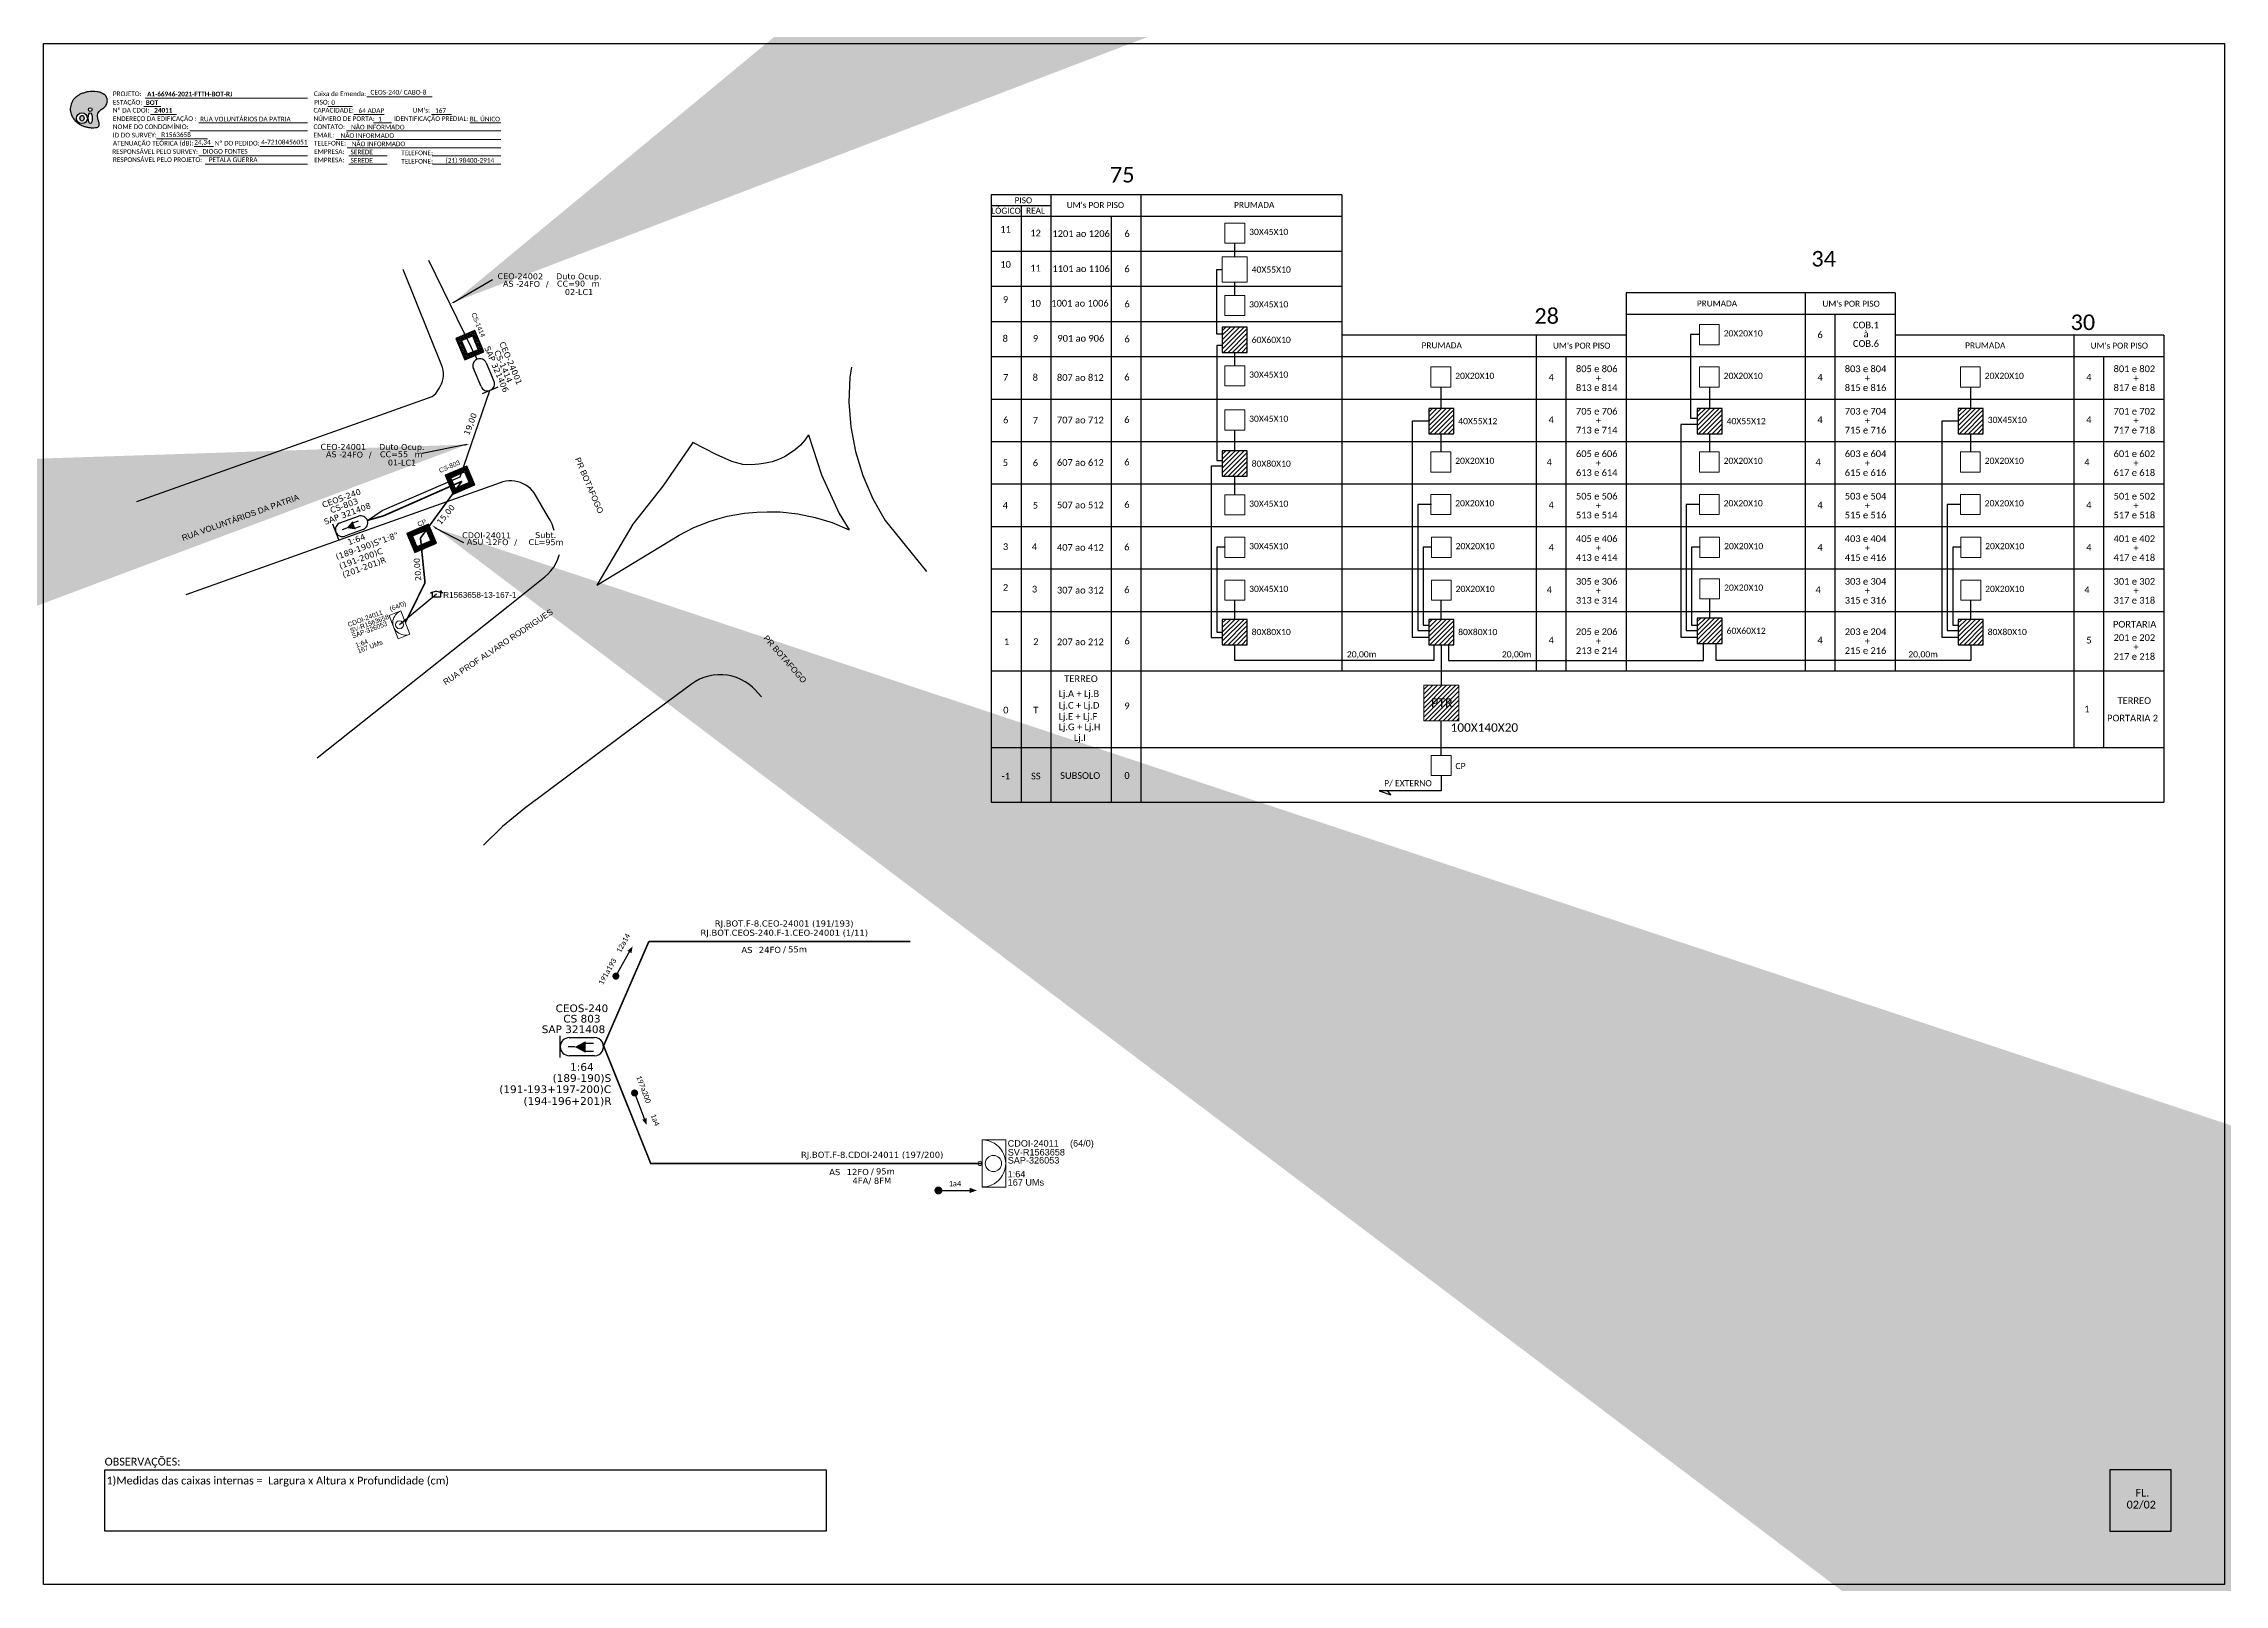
# Model space of a CAD drawing. Extents: x -4 to 1779, y 1 to 598.
# Drawn here: x 938 to 1779, y 4 to 598 of the extents above; entities that cross this region are included whole.
import ezdxf
from ezdxf.enums import TextEntityAlignment as Align

# ---------------------------------------------------------------- set-up
doc = ezdxf.new("R2010")
doc.units = 0
for name, color, linetype in [('10.1-Caixas Subterrâneas', 5, 'Continuous'), ('20.4-CEOS', 1, 'Continuous'), ('20.5-CEO', 1, 'Continuous'), ('CAP a instalar', 1, 'Continuous'), ('label_cabos', 7, 'Continuous'), ('medidas', 3, 'Continuous'), ('QUADRA', 7, 'Continuous'), ('SEGMENTO', 10, 'Continuous'), ('SETA', 7, 'Continuous'), ('surveys', 7, 'Continuous'), ('surveys legendas', 7, 'Continuous')]:
    doc.layers.add(name, color=color, linetype=linetype)
for name, color, linetype, lineweight in [("20.0-LEGENDA DOS CDO'S", 1, 'Continuous', 0), ('20.1-CDO_INTERIOR', 1, 'Continuous', 0), ('40.1-ETIQUETAS', 1, 'Continuous', 20), ('Segmento Logradouro Texto', 238, 'Continuous', 0)]:
    doc.layers.add(name, color=color, linetype=linetype, lineweight=lineweight)
doc.layers.add('DROP DE CLIENTE', color=140, linetype='Continuous', plot=False)
doc.styles.add('ARIAL', font='arial.ttf')
doc.styles.add('DIGICADE', font='arial.ttf')
doc.styles.add('MtXpl_Calibri', font='calibri.ttf')
doc.styles.add('siredit', font='verdana.ttf')
doc.styles.add('TELEMAR-RJ', font='arial.ttf')
doc.styles.add('WMF-Calibri0', font='calibri.ttf')
doc.styles.add('WMF-Calibri1', font='calibrib.ttf')
doc.linetypes.add('FENCELINE1', pattern='A,0.25,-0.1,[133,ltypeshp.shx,S=0.1,R=0,X=-0.1,Y=0],-0.1,1', length=1.45)
doc.dimstyles.new('CC', dxfattribs={"dimtxt": 1, "dimasz": 2, "dimexe": 0.18, "dimexo": 0.0625, "dimgap": 0.09, "dimtad": 0, "dimdec": 0, "dimrnd": 1, "dimzin": 0, "dimdsep": 46, "dimtxsty": 'siredit', "dimblk": 'NONE', "dimcen": 0, "dimse1": 1, "dimse2": 1, "dimsd1": 1, "dimsd2": 1, "dimclrt": 7, "dimadec": 0, "dimazin": 0, "dimtfac": 1, "dimtdec": 0, "dimtofl": 0, "dimtmove": 0, "dimatfit": 3, "dimfxl": 0, "dimtolj": 1, "dimtzin": 0, "dimarcsym": 0})

msp = doc.modelspace()

# ---------------------------------------------------------------- texts
at = {"color": 7, "lineweight": 0, "style": 'WMF-Calibri0'}
for s, height, p in [('PROJETO:', 1.793, (964.24, 577.33)), ('ESTAÇÃO:', 1.793, (964.24, 574.05)), ('Nº DA CDOI:', 1.7927, (964.24, 570.98)), ('CAPACIDADE:', 1.7927, (1041.63, 570.98)), ('Caixa de Emenda:', 1.7927, (1041.74, 577.33)), ('PISO:', 1.793, (1041.81, 574.09)), ("UM's:", 1.793, (1079.87, 570.98)), ('ENDEREÇO DA EDIFICAÇÃO :', 1.7927, (964.24, 567.74)), ('NOME DO CONDOMÍNIO:', 1.7927, (964.24, 564.63)), ('CONTATO:', 1.793, (1041.63, 564.63)), ('NÚMERO DE PORTA:', 1.7927, (1041.63, 567.74)), ('IDENTIFICAÇÃO PREDIAL:', 1.7927, (1072.71, 567.74)), ('RESPONSÁVEL PELO SURVEY:', 1.7927, (964, 555.04)), ('ATENUAÇÃO TEÓRICA (dB):', 1.7927, (964.24, 558.28)), ('ID DO SURVEY:', 1.7927, (964.24, 561.39)), ('Nº DO PEDIDO:', 1.7927, (1003.49, 558.28)), ('EMAIL:', 1.793, (1041.63, 561.39)), ('TELEFONE:', 1.793, (1041.81, 558.28)), ('EMPRESA:', 1.793, (1041.81, 555.04)), ('TELEFONE:', 1.793, (1075.4, 554.54)), ('RESPONSÁVEL PELO PROJETO:', 1.7927, (964.24, 551.93)), ('EMPRESA:', 1.793, (1041.81, 551.8)), ('TELEFONE:', 1.793, (1075.4, 551.3))]:
    msp.add_text(s, height=height, dxfattribs=at).set_placement(p)
at = {"color": 7}
for s, height, style, p in [('BOT', 1.793, 'WMF-Calibri1', (976.92, 573.95)), ('A1-66946-2021-FTTH-BOT-RJ', 1.7927, 'WMF-Calibri1', (977.43, 577.23)), ('0', 1.79, 'WMF-Calibri0', (1048.5, 573.94)), (' 64 ADAP', 1.793, 'WMF-Calibri0', (1058.37, 570.85)), ('CEOS-240/ CABO-8', 1.7927, 'WMF-Calibri0', (1063.59, 577.91)), ('167', 1.793, 'WMF-Calibri0', (1088.49, 570.83)), (' R1563658', 1.793, 'WMF-Calibri0', (982.26, 561.56)), ('RUA VOLUNTÁRIOS DA PATRIA', 1.7927, 'WMF-Calibri0', (997.86, 567.58)), ('NÃO INFORMADO', 1.7927, 'WMF-Calibri0', (1056.09, 564.48)), ('1', 1.79, 'WMF-Calibri0', (1066.56, 567.59)), ('BL. ÚNICO', 1.793, 'WMF-Calibri0', (1101.85, 567.59)), ('24,34', 1.793, 'WMF-Calibri0', (995.6, 558.62)), ('DIOGO FONTES', 1.7927, 'WMF-Calibri0', (998.75, 555.13)), ('4-72108456051', 1.7927, 'WMF-Calibri0', (1021.44, 558.69)), ('NÃO INFORMADO', 1.7927, 'WMF-Calibri0', (1052.05, 561.24)), ('SEREDE', 1.793, 'WMF-Calibri0', (1055.87, 554.89)), ('NÃO INFORMADO', 1.7927, 'WMF-Calibri0', (1056.34, 558.01)), ('PETALA GUERRA', 1.7927, 'WMF-Calibri0', (1001.24, 551.9)), ('SEREDE', 1.793, 'WMF-Calibri0', (1055.87, 551.66)), ('(21) 98400-2914', 1.7927, 'WMF-Calibri0', (1092.54, 551.66)), ('30X45X10', 2.373, 'WMF-Calibri0', (1402.43, 523.78)), ('40X55X10', 2.373, 'WMF-Calibri0', (1403.41, 509.27)), ('30X45X10', 2.373, 'WMF-Calibri0', (1402.43, 495.86)), ('60X60X10', 2.373, 'WMF-Calibri0', (1403.41, 482.18)), ('20X20X10', 2.373, 'WMF-Calibri0', (1585.42, 484.67)), ('30X45X10', 2.373, 'WMF-Calibri0', (1402.43, 468.78)), ('20X20X10', 2.373, 'WMF-Calibri0', (1481.89, 468.3)), ('20X20X10', 2.373, 'WMF-Calibri0', (1585.42, 468.3)), ('20X20X10', 2.373, 'WMF-Calibri0', (1686.1, 468.3)), ('30X45X10', 2.373, 'WMF-Calibri0', (1402.43, 451.77)), ('40X55X12', 2.373, 'WMF-Calibri0', (1483.05, 450.83)), ('40X55X12', 2.373, 'WMF-Calibri0', (1586.57, 450.83)), ('30X45X10', 2.373, 'WMF-Calibri0', (1687.26, 451.31)), ('20X20X10', 2.373, 'WMF-Calibri0', (1481.89, 435.55)), ('20X20X10', 2.373, 'WMF-Calibri0', (1585.42, 435.55)), ('20X20X10', 2.373, 'WMF-Calibri0', (1686.1, 435.55)), ('80X80X10', 2.373, 'WMF-Calibri0', (1403.41, 434.45)), ('30X45X10', 2.373, 'WMF-Calibri0', (1402.43, 419.02)), ('20X20X10', 2.373, 'WMF-Calibri0', (1481.89, 419.18)), ('20X20X10', 2.373, 'WMF-Calibri0', (1585.42, 419.18)), ('20X20X10', 2.373, 'WMF-Calibri0', (1686.1, 419.18)), ('30X45X10', 2.373, 'WMF-Calibri0', (1402.43, 402.65)), ('20X20X10', 2.373, 'WMF-Calibri0', (1482.06, 402.65)), ('20X20X10', 2.373, 'WMF-Calibri0', (1585.59, 402.65)), ('20X20X10', 2.373, 'WMF-Calibri0', (1686.27, 402.65)), ('30X45X10', 2.373, 'WMF-Calibri0', (1402.43, 386.17)), ('20X20X10', 2.373, 'WMF-Calibri0', (1482.06, 386.17)), ('20X20X10', 2.373, 'WMF-Calibri0', (1585.59, 386.66)), ('20X20X10', 2.373, 'WMF-Calibri0', (1686.27, 386.17)), ('80X80X10', 2.373, 'WMF-Calibri0', (1403.41, 369.53)), ('80X80X10', 2.373, 'WMF-Calibri0', (1483.04, 369.53)), ('60X60X12', 2.373, 'WMF-Calibri0', (1586.57, 370.02)), ('80X80X10', 2.373, 'WMF-Calibri0', (1687.25, 369.53)), ('PTR', 3.433, 'WMF-Calibri0', (1472.6, 341.74)), ('100X140X20', 3.278, 'WMF-Calibri0', (1480.14, 332.26)), ('CP', 2.373, 'WMF-Calibri0', (1481.99, 317.88))]:
    msp.add_text(s, height=height, dxfattribs=dict(at, style=style)).set_placement(p)
at = {"color": 7, "style": 'WMF-Calibri1'}
msp.add_text('24011', height=1.793, dxfattribs=at).set_placement((983.69, 570.98), align=Align.CENTER)
at = {"color": 0, "style": 'WMF-Calibri0'}
for s, p in [('     PISO', (1307.92, 536.01)), ('  LÓGICO', (1301.38, 531.98)), ('    REAL', (1313.14, 532.04)), ("UM's POR PISO", (1332.08, 534.15)), ('PRUMADA', (1396.62, 534.24)), ('PRUMADA', (1575.1, 496.23)), ("UM's POR PISO", (1623.5, 496.14)), ('PRUMADA', (1468.95, 480.07)), ("UM's POR PISO", (1519.61, 479.98)), ('PRUMADA', (1678.56, 480.07)), ("UM's POR PISO", (1726.95, 479.98))]:
    msp.add_text(s, height=2.3, dxfattribs=at).set_placement(p)
at = {"color": 7, "linetype": 'Continuous', "style": 'WMF-Calibri0'}
for s, height, p in [('1201 ao 1206', 2.5748, (1326.57, 523.04)), ('1101 ao 1106', 2.5748, (1326.57, 509.49)), ('1001 ao 1006', 2.5748, (1326.13, 496.2)), ('COB.1 ', 2.575, (1635.29, 487.81)), ('901 ao 906', 2.575, (1328.5, 482.66)), ('COB.6', 2.575, (1635.29, 480.66)), ('à ', 2.575, (1639.39, 484.32)), ('805 e 806', 2.575, (1528.47, 470.91)), ('803 e 804', 2.575, (1632.14, 470.91)), ('801 e 802', 2.575, (1735.81, 470.91)), ('807 ao 812', 2.575, (1328.31, 467.54)), ('813 e 814', 2.575, (1528.46, 463.64)), ('+', 2.57, (1536.12, 467.31)), ('815 e 816', 2.575, (1632.13, 463.64)), ('+', 2.57, (1639.79, 467.31)), ('817 e 818', 2.575, (1735.8, 463.64)), ('+', 2.57, (1743.46, 467.31)), ('705 e 706', 2.575, (1528.47, 454.54)), ('703 e 704', 2.575, (1632.14, 454.54)), ('701 e 702', 2.575, (1735.81, 454.54)), ('707 ao 712', 2.575, (1328.31, 451.16)), ('713 e 714', 2.575, (1528.46, 447.26)), ('+', 2.57, (1536.12, 450.93)), ('715 e 716', 2.575, (1632.13, 447.26)), ('+', 2.57, (1639.79, 450.93)), ('717 e 718', 2.575, (1735.8, 447.26)), ('+', 2.57, (1743.46, 450.93)), ('607 ao 612', 2.575, (1328.31, 434.79)), ('605 e 606', 2.575, (1528.47, 438.17)), ('603 e 604', 2.575, (1632.14, 438.17)), ('601 e 602', 2.575, (1735.81, 438.17)), ('613 e 614', 2.575, (1528.46, 430.89)), ('+', 2.57, (1536.12, 434.56)), ('615 e 616', 2.575, (1632.13, 430.89)), ('+', 2.57, (1639.79, 434.56)), ('617 e 618', 2.575, (1735.8, 430.89)), ('+', 2.57, (1743.46, 434.56)), ('507 ao 512', 2.575, (1328.31, 418.42)), ('505 e 506', 2.575, (1528.47, 421.8)), ('503 e 504', 2.575, (1632.14, 421.8)), ('501 e 502', 2.575, (1735.81, 421.8)), ('513 e 514', 2.575, (1528.46, 414.52)), ('+', 2.57, (1536.12, 418.19)), ('515 e 516', 2.575, (1632.13, 414.52)), ('+', 2.57, (1639.79, 418.19)), ('517 e 518', 2.575, (1735.8, 414.52)), ('+', 2.57, (1743.46, 418.19)), ('407 ao 412', 2.575, (1328.31, 402.05)), ('405 e 406', 2.575, (1528.47, 405.43)), ('+', 2.57, (1536.12, 401.82)), ('403 e 404', 2.575, (1632.14, 405.43)), ('+', 2.57, (1639.79, 401.82)), ('401 e 402', 2.575, (1735.81, 405.43)), ('+', 2.57, (1743.46, 401.82)), ('413 e 414', 2.575, (1528.46, 398.15)), ('415 e 416', 2.575, (1632.13, 398.15)), ('417 e 418', 2.575, (1735.8, 398.15)), ('307 ao 312', 2.575, (1328.31, 385.57)), ('305 e 306', 2.575, (1528.47, 388.95)), ('+', 2.57, (1536.12, 385.34)), ('303 e 304', 2.575, (1632.14, 388.95)), ('+', 2.57, (1639.79, 385.34)), ('301 e 302', 2.575, (1735.81, 388.95)), ('+', 2.57, (1743.46, 385.34)), ('313 e 314', 2.575, (1528.46, 381.67)), ('315 e 316', 2.575, (1632.13, 381.67)), ('317 e 318', 2.575, (1735.8, 381.67)), ('205 e 206', 2.575, (1528.47, 369.56)), ('203 e 204', 2.575, (1632.14, 369.56)), ('PORTARIA ', 2.575, (1735.58, 372.44)), ('207 ao 212', 2.575, (1328.31, 365.65)), ('213 e 214', 2.575, (1528.46, 362.28)), ('+', 2.57, (1536.12, 365.95)), ('215 e 216', 2.575, (1632.13, 362.28)), ('+', 2.57, (1639.79, 365.95)), ('217 e 218', 2.575, (1735.8, 360.01)), ('201 e 202', 2.575, (1735.81, 367.28)), ('+', 2.57, (1743.46, 363.68)), ('TERREO', 2.575, (1331.15, 351.44)), ('Lj.A + Lj.B', 2.5748, (1328.93, 345.66)), ('TERREO', 2.575, (1737.35, 342.98)), ('Lj.C + Lj.D', 2.5748, (1328.93, 341.18)), ('Lj.E + Lj.F', 2.5748, (1328.93, 336.89)), ('PORTARIA 2', 2.575, (1733.3, 336.25)), ('Lj.G + Lj.H', 2.5748, (1328.93, 332.85)), ('Lj.I', 2.575, (1334.82, 328.73)), ('SUBSOLO', 2.575, (1329.55, 314.1))]:
    msp.add_text(s, height=height, dxfattribs=at).set_placement(p)
at = {"color": 3, "style": 'WMF-Calibri0'}
for p in [(1440.12, 360.94), (1499.9, 360.94), (1656.64, 360.94)]:
    msp.add_text('20,00m', height=2.373, dxfattribs=at).set_placement(p)
at = {"color": 7, "style": 'WMF-Calibri0'}
msp.add_text('P/ EXTERNO', height=2.373, rotation=359.92734, dxfattribs=at).set_placement((1454.51, 311.26))
for s, style, p in [('OBSERVAÇÕES:', 'WMF-Calibri0', (961.07, 49.38)), ('1)Medidas das caixas internas =  Largura x Altura x Profundidade (cm)', 'MtXpl_Calibri', (961.76, 42.08)), ('02/02', 'WMF-Calibri0', (1740.84, 32.81)), ('FL.', 'WMF-Calibri0', (1744.26, 37.39))]:
    msp.add_text(s, height=3, dxfattribs=dict(style=style)).set_placement(p)
at = {"char_height": 2.0253, "width": 34.2389, "attachment_point": 5}
for s, insert, rotation in [('\\C7;\\fCalibri|b0|i0|c0|p34;12a14', (1161.05, 250.79), 60.66557), ('\\C7;\\fCalibri|b0|i0|c0|p34;191a193', (1154.93, 239.81), 60.66557), ('\\C7;\\fCalibri|b0|i0|c0|p34;197a200', (1168.91, 194.4), 290.57517), ('\\C7;\\fCalibri|b0|i0|c0|p34;1a4', (1173.37, 182.64), 290.57517)]:
    msp.add_mtext(s, dxfattribs=dict(at, insert=insert, rotation=rotation))
at = {"insert": (1288.97, 158.04), "char_height": 2.0714, "width": 38.6238, "attachment_point": 5}
msp.add_mtext('\\C7;\\fCalibri|b0|i0|c0|p34;1a4', dxfattribs=at)
at = {"color": 7, "linetype": 'Continuous', "style": 'WMF-Calibri0', "flags": 4}
for tag, height, p in [('75', 5.999, (1353.49, 547.02)), ('11', 2.575, (1308.51, 526)), ('12', 2.575, (1320.08, 524.54)), ('6', 2.575, (1355.33, 524.29)), ('10', 2.575, (1308.51, 512.46)), ('34', 5.999, (1623.99, 514.63)), ('11', 2.575, (1320.08, 511)), ('6', 2.575, (1355.33, 510.74)), ('9', 2.575, (1308.48, 498.88)), ('10', 2.575, (1320.08, 497.45)), ('6', 2.575, (1355.33, 497.2)), ('28', 5.999, (1517.17, 492.57)), ('30', 5.999, (1723.95, 490.13)), ('8', 2.575, (1308.39, 483.87)), ('9', 2.575, (1320.05, 483.88)), ('6', 2.575, (1355.33, 483.66)), ('6', 2.575, (1622.61, 485.32)), ('7', 2.575, (1308.54, 468.86)), ('8', 2.575, (1319.96, 468.87)), ('6', 2.575, (1355.28, 468.98)), ('4', 2.575, (1518.94, 468.95)), ('4', 2.575, (1622.61, 468.95)), ('4', 2.575, (1726.28, 468.95)), ('6', 2.575, (1308.54, 452.48)), ('7', 2.575, (1320, 452.32)), ('6', 2.575, (1355.28, 452.61)), ('4', 2.575, (1518.94, 452.58)), ('4', 2.575, (1622.61, 452.58)), ('4', 2.575, (1726.28, 452.58)), ('5', 2.575, (1308.42, 436.04)), ('6', 2.575, (1320, 435.94)), ('6', 2.575, (1355.28, 436.23)), ('4', 2.575, (1518.18, 436.21)), ('4', 2.575, (1621.85, 436.21)), ('4', 2.575, (1725.52, 436.21)), ('4', 2.575, (1308.42, 419.57)), ('5', 2.575, (1320, 419.57)), ('6', 2.575, (1355.28, 419.86)), ('4', 2.575, (1518.94, 419.72)), ('4', 2.575, (1622.61, 419.72)), ('4', 2.575, (1726.28, 419.72)), ('3', 2.575, (1308.5, 403.64)), ('4', 2.575, (1319.65, 403.63)), ('6', 2.575, (1355.28, 403.49)), ('4', 2.575, (1518.94, 403.35)), ('4', 2.575, (1622.61, 403.35)), ('4', 2.575, (1726.28, 403.35)), ('2', 2.575, (1308.5, 387.94)), ('3', 2.575, (1319.65, 387.26)), ('6', 2.575, (1355.28, 387.01)), ('4', 2.575, (1518.18, 386.99)), ('4', 2.575, (1621.85, 386.99)), ('4', 2.575, (1725.52, 386.99)), ('1', 2.575, (1308.87, 366.98)), ('2', 2.575, (1320.17, 367.01)), ('6', 2.575, (1355.33, 367.23)), ('4', 2.575, (1518.93, 367.59)), ('4', 2.575, (1622.61, 367.59)), ('5', 2.575, (1726.28, 367.59)), ('0', 2.575, (1308.6, 340.63)), ('T', 2.575, (1320.17, 340.63)), ('9', 2.575, (1355.33, 342.24)), ('1', 2.575, (1725.52, 341.06)), ('-1', 2.575, (1308.6, 315.18)), ('SS', 2.575, (1320.17, 315.18)), ('0', 2.575, (1355.33, 315.41))]:
    msp.add_attdef(tag, text='XX', height=height, dxfattribs=at).set_placement(p, align=Align.MIDDLE_CENTER)
at = {"layer": '10.1-Caixas Subterrâneas', "color": 30, "style": 'ARIAL'}
for s, rotation, p in [('CS-1414', 292.77781, (1102.41, 493.38)), ('CS-803', 23.37811, (1090.46, 432)), ('CP', 23.14966, (1082.15, 411.29))]:
    msp.add_text(s, height=1.809, rotation=rotation, dxfattribs=at).set_placement(p)
at = {"layer": "20.0-LEGENDA DOS CDO'S", "color": 1, "style": 'ARIAL'}
for s, height, rotation, p in [('CDOI-24011', 1.809, 20.6827, (1055.19, 372.6)), ('SV-R1563658', 1.809, 20.6827, (1056.06, 370.3)), ('SAP-326053', 1.809, 20.6827, (1056.84, 368.21)), ('1:64', 1.809, 20.6827, (1058.18, 364.62)), ('167 UMs', 1.809, 20.6827, (1058.99, 362.48)), ('SV-R1563658', 2.514, 0.07476, (1309.33, 168.89)), ('SAP-326053', 2.514, 0.07476, (1309.32, 165.79)), ('CDOI-24011', 2.514, 0.07476, (1309.31, 172.32)), ('1:64', 2.514, 0.07476, (1309.31, 160.47)), ('167 UMs', 2.514, 0.07476, (1309.31, 157.29))]:
    msp.add_text(s, height=height, rotation=rotation, dxfattribs=at).set_placement(p)
for height, rotation, p in [(1.809, 20.6827, (1071.5, 378.76)), (2.514, 0.07476, (1333.55, 172.35))]:
    msp.add_text('         (64/0)', height=height, rotation=rotation, dxfattribs=at).set_placement(p, align=Align.CENTER)
at = {"layer": '20.4-CEOS', "color": 7, "style": 'siredit'}
for s, rotation, p in [('CEO-24001', 293.05841, (1118.75, 474.82)), ('CEOS-240', 20.03012, (1051.97, 423.4))]:
    msp.add_text(s, height=2.283, rotation=rotation, dxfattribs=at).set_placement(p, align=Align.TOP_CENTER)
at = {"layer": '20.4-CEOS', "color": 5, "style": 'siredit'}
for s, p in [('SAP 321408', (1054.26, 417.45)), ('CS-803', (1053.01, 420.53)), ('1:64', (1057.76, 407.51))]:
    msp.add_text(s, height=2.283, rotation=20.03012, dxfattribs=at).set_placement(p, align=Align.TOP_CENTER)
for s, height, p in [('CEOS-240', 2.947, (1145.12, 227.14)), ('SAP 321408', 2.947, (1141.87, 219.04)), ('CS 803', 2.947, (1145.12, 223.12)), ('1:64', 2.947, (1145.12, 204.51)), ('(191-193+197-200)C', 2.9469, (1134.82, 195.93)), ('(189-190)S', 2.947, (1145.12, 200.25)), ('(194-196+201)R', 2.9469, (1139.56, 191.38))]:
    msp.add_text(s, height=height, dxfattribs=at).set_placement(p, align=Align.TOP_CENTER)
at = {"layer": '20.5-CEO', "color": 7, "style": 'siredit'}
for s, p in [('SAP 321406', (1113.28, 472.47)), ('CS-1414', (1115.9, 473.58))]:
    msp.add_text(s, height=2.292, rotation=293.05841, dxfattribs=at).set_placement(p, align=Align.TOP_CENTER)
at = {"layer": 'medidas', "style": 'siredit'}
for s, rotation, p in [('19,00', 69.16765, (1101.56, 446.37)), ('15,00', 50.41698, (1090.66, 411.86)), ('20,00', 94.68456, (1083.19, 390.5))]:
    msp.add_text(s, height=2.261, rotation=rotation, dxfattribs=at).set_placement(p)
at = {"layer": 'Segmento Logradouro Texto', "linetype": 'Continuous', "char_height": 2.2612, "attachment_point": 1, "style": 'DIGICADE'}
for s, insert, width, rotation in [('\\fArial|b0|i0|c0|p34;\\W1.0000000000;\\T1.0000000000;\\o\\lPR BOTAFOGO', (1144.4, 438.34), 23.8017, 293.24057), ('\\fArial|b0|i0|c0|p34;\\W1.0000000000;\\T1.0000000000;\\o\\lRUA PROF ALVARO RODRIGUES', (1091.28, 352.08), 50.6544, 33.62972)]:
    msp.add_mtext(s, dxfattribs=dict(at, insert=insert, width=width, rotation=rotation))
at = {"layer": 'Segmento Logradouro Texto', "color": 7, "linetype": 'Continuous', "char_height": 2.2612, "attachment_point": 1, "style": 'DIGICADE'}
for s, insert, width, rotation in [('\\fArial|b0|i0|c0|p34;\\W1.0000000000;\\T1.0000000000;\\o\\lPR BOTAFOGO', (1144.4, 438.34), 23.8017, 293.24057), ('\\o\\l\\fArial|b0|i0|c0|p34;\\T1.0000000000;\\W1.0000000000;RUA VOLUNTÁRIOS DA PATRIA', (990.53, 407.94), 53.4683, 19.53818), ('\\fArial|b0|i0|c0|p34;\\W1.0000000000;\\T1.0000000000;\\o\\lRUA PROF ALVARO RODRIGUES', (1091.28, 352.08), 50.6544, 33.62972), ('\\fArial|b0|i0|c0|p34;\\W1.0000000000;\\T1.0000000000;\\o\\lPR BOTAFOGO', (1216.68, 369.72), 23.8017, 311.20823)]:
    msp.add_mtext(s, dxfattribs=dict(at, insert=insert, width=width, rotation=rotation))
at = {"layer": 'surveys legendas', "color": 1, "style": 'TELEMAR-RJ'}
msp.add_text('R1563658-13-167-1', height=2.2612, dxfattribs=at).set_placement((1091.61, 383.9))

# ---------------------------------------------------------------- blocks, each defined once
blk = doc.blocks.new('SURVEY_SURVEY')
for p, q in [((0, 0.0000127), (-0.0000126, 0.000009)), ((-0.0000126, 0.000009), (-0.0000086, 0.000009)), ((-0.0000086, 0), (-0.0000086, 0.000009)), ((0.0000086, 0), (-0.0000086, 0)), ((0, 0.0000127), (0.0000126, 0.000009)), ((0.0000084, 0.0000132), (0.0000098, 0.0000132)), ((0.0000084, 0.0000103), (0.0000084, 0.0000132)), ((0.0000126, 0.000009), (0.0000086, 0.000009)), ((0.0000086, 0.000009), (0.0000086, 0)), ((0.0000098, 0.0000132), (0.0000098, 0.0000099))]:
    blk.add_line(p, q)
blk = doc.blocks.new('*X8')
at = {"color": 0, "linetype": 'Continuous'}
for p, q in [((-1.25, 0.34099), (-0.49099, 1.1)), ((-1.25, 0.517767), (-0.667767, 1.1)), ((-1.25, 0.694544), (-0.844544, 1.1)), ((-1.25, 0.87132), (-1.02132, 1.1)), ((-1.25, 1.048097), (-1.198097, 1.1)), ((-1.25, 0.164214), (-0.8035, 0.610714)), ((-1.25, -0.012563), (-0.8035, 0.433937)), ((-1.25, -0.18934), (-0.8035, 0.25716)), ((-1.25, -0.366117), (-0.8035, 0.080383)), ((-0.789214, 0.625), (-0.314214, 1.1)), ((-0.612437, 0.625), (-0.137437, 1.1)), ((-0.43566, 0.625), (0.03934, 1.1)), ((-0.258883, 0.625), (0.216117, 1.1)), ((-0.082107, 0.625), (0.392893, 1.1)), ((0.09467, 0.625), (0.56967, 1.1)), ((0.271447, 0.625), (0.746447, 1.1)), ((0.448223, 0.625), (0.923223, 1.1)), ((0.625, 0.625), (1.1, 1.1)), ((0.801777, 0.625), (1.25, 1.073223)), ((0.8035, 0.449947), (1.25, 0.896447)), ((0.8035, 0.27317), (1.25, 0.71967)), ((0.8035, 0.096393), (1.25, 0.542893)), ((0.8035, -0.080383), (1.25, 0.366117)), ((0.8035, -0.25716), (1.25, 0.18934)), ((0.8035, -0.433937), (1.25, 0.012563)), ((-1.25, -0.542893), (-0.8035, -0.096393)), ((-1.25, -0.71967), (-0.8035, -0.27317)), ((-1.25, -0.896447), (-0.8035, -0.449947)), ((-1.25, -1.073223), (-0.801777, -0.625)), ((-1.1, -1.1), (-0.625, -0.625)), ((-0.923223, -1.1), (-0.448223, -0.625)), ((-0.746447, -1.1), (-0.271447, -0.625)), ((-0.56967, -1.1), (-0.09467, -0.625)), ((-0.392893, -1.1), (0.082107, -0.625)), ((-0.216117, -1.1), (0.258883, -0.625)), ((-0.03934, -1.1), (0.43566, -0.625)), ((0.137437, -1.1), (0.612437, -0.625)), ((0.314214, -1.1), (0.789214, -0.625)), ((0.49099, -1.1), (1.25, -0.34099)), ((0.667767, -1.1), (1.25, -0.517767)), ((0.8035, -0.610714), (1.25, -0.164214)), ((0.844544, -1.1), (1.25, -0.694544)), ((1.02132, -1.1), (1.25, -0.87132)), ((1.198097, -1.1), (1.25, -1.048097))]:
    blk.add_line(p, q, dxfattribs=at)
blk = doc.blocks.new('MANHOLE_MQ')
at = {"color": 0, "linetype": 'Continuous'}
for p, q in [((0.0000062, 0.0000057), (-0.0000063, 0.0000057)), ((-0.0000063, 0.0000057), (-0.0000063, -0.0000053)), ((-0.000004, 0.0000033), (0.000004, 0.0000033)), ((-0.000004, -0.0000029), (-0.000004, 0.0000033)), ((0.000004, 0.0000033), (0.000004, -0.0000029)), ((0.0000062, -0.0000053), (0.0000062, 0.0000057)), ((-0.0000063, -0.0000053), (0.0000062, -0.0000053)), ((0.000004, -0.0000029), (-0.000004, -0.0000029)), ((0.000004, -0.0000029), (0.000004, -0.0000029))]:
    blk.add_line(p, q, dxfattribs=at)
at = {"color": 0, "linetype": 'Continuous', "xscale": 5e-06, "yscale": 5e-06, "zscale": 1e-05}
blk.add_blockref('*X8', (0, 0.0000002), dxfattribs=at)
blk = doc.blocks.new('*U42')
at = {"layer": '20.4-CEOS', "color": 7, "style": 'siredit'}
for tag, p in [('FIBRAS_SPLITTER', (0, 0)), ('FIBRAS_TOP_C', (0, -4.13)), ('RESERVA_FINAIS', (0, -5.46))]:
    blk.add_attdef(tag, p, '', height=1.01, dxfattribs=at)
for tag, p, flags in [('ID_ATIVIDADE', (0, -6.77), 3), ('FATOR', (0, -8.09), 1), ('QTDE', (0, -9.4), 1), ('FID', (0, -10.71), 1)]:
    blk.add_attdef(tag, p, '', height=1.01, dxfattribs=dict(at, flags=flags))
blk = doc.blocks.new('Inst CB DT OCUP CFOA-SM-AS-80-TS-24')
at = {"layer": 'label_cabos', "color": 0, "style": 'siredit'}
for tag, flags, p in [('ID_ATIVIDADE', 3, (1.31, 2.67)), ('FATOR', 1, (11.56, 2.55))]:
    blk.add_attdef(tag, text='', height=1, rotation=359.69, dxfattribs=dict(at, flags=flags)).set_placement(p, align=Align.MIDDLE_CENTER)
for tag, p in [('TIPO_CABO', (1.76, 0)), ('DESTINO_CABO', (3.13, 1.26)), ('CABO', (4.69, -0.05)), ('/', (7.71, -0.05)), ('LANCE', (10.91, 0)), ('TIPO_CABO', (13.11, 1.24)), ('UND', (15.96, 0)), ('FID', (13.15, -1.41))]:
    blk.add_attdef(tag, text='', height=1, rotation=359.69, dxfattribs=at).set_placement(p, align=Align.MIDDLE_CENTER)
blk.add_attdef('QTDE', (12.43, -0.47), '', height=1, rotation=359.69, dxfattribs=at)
blk = doc.blocks.new('_None')
blk = doc.blocks.new('LEGENDA DOS CABOS')
at = {"layer": 'label_cabos', "color": 0, "style": 'siredit'}
for tag, p in [('TIPO_CABO', (2.74, 0.52)), ('ID', (4.24, 1.63)), ('CABO', (6.16, 0.47)), ('/', (9.19, 0.47)), ('METROS', (14.36, 0.47)), ('XX', (14.31, 1.67))]:
    blk.add_attdef(tag, text='', height=1, rotation=359.69, dxfattribs=at).set_placement(p, align=Align.MIDDLE_CENTER)
blk = doc.blocks.new('ETIQUETA_RS5F')
at = {"layer": '40.1-ETIQUETAS', "color": 0, "style": 'siredit'}
blk.add_text('/', height=1.5, dxfattribs=at).set_placement((1.58, -1.95), align=Align.MIDDLE_RIGHT)
for tag, p in [('ETIQUETA_R_SECUNDARIA', (1.21, 2.1)), ('ETIQUETA_R_PRIMARIA', (1.21, 4.1)), ('F_ATIVAS/F_MORTAS', (1.14, -4.24))]:
    blk.add_attdef(tag, text='', height=1.5, dxfattribs=at).set_placement(p, align=Align.MIDDLE_CENTER)
for tag, p in [('TIPO_CABO', (-6.58, -2.12)), ('CAP_CABO', (0.4, -2.09))]:
    blk.add_attdef(tag, text='', height=1.5, dxfattribs=at).set_placement(p, align=Align.MIDDLE_RIGHT)
blk.add_attdef('METROS', text='', height=1.5, dxfattribs=at).set_placement((2.14, -1.95), align=Align.MIDDLE_LEFT)
for tag, p in [('FUSÃO_1', (0.85, -8.39)), ('FUSÃO_2', (0.85, -10.6)), ('FUSÃO_3', (0.85, -12.93)), ('FUSÃO_4', (0.85, -15.14)), ('FUSÃO_5', (0.85, -17.16))]:
    blk.add_attdef(tag, text='', height=1.5, dxfattribs=at).set_placement(p, align=Align.CENTER)
blk = doc.blocks.new('OI')
h = blk.add_hatch(color=40)
edge = h.paths.add_edge_path()
edge.add_spline(control_points=[(4.35, -0.67), (3.92, -0.99), (3.26, -1.5), (2.81, -2.59), (2.9, -3.5), (3.06, -4.27), (3.31, -4.85), (3.37, -5.39), (3.4, -5.88), (3.2, -6.4), (2.54, -6.61), (1.65, -6.63), (0.55, -6.67), (-0.56, -6.42), (-1.61, -6.14), (-2.77, -5.61), (-3.92, -4.77), (-4.89, -3.7), (-5.34, -2.65), (-5.6, -1.94), (-5.85, -0.96), (-5.71, 0.47), (-5.1, 2.02), (-4.14, 3.02), (-3.3, 3.61), (-2.37, 4.16), (-1.36, 4.44), (-0.56, 4.7), (0.79, 4.85), (2.24, 4.97), (3.79, 4.57), (4.67, 4.21), (5.44, 3.65), (5.76, 2.99), (6.03, 2.21), (6.01, 1.46), (5.72, 0.64), (5.31, 0.08), (4.88, -0.38), (4.51, -0.55), (4.35, -0.67)], knot_values=[0, 0, 0, 0, 1.60434, 2.417191, 3.427595, 4.282808, 4.776746, 5.304182, 5.888771, 6.258406, 6.858137, 7.79129, 8.986195, 10.124242, 11.187857, 12.242908, 13.953784, 15.414161, 16.515391, 17.349188, 17.675853, 19.552021, 21.515531, 22.568638, 23.63245, 24.621084, 25.782718, 26.745347, 27.142653, 29.870543, 31.004649, 31.921532, 32.709589, 33.801391, 34.042471, 35.192333, 35.971461, 36.628871, 37.254359, 37.836911, 37.836911, 37.836911, 37.836911], degree=3, periodic=0)
h.paths.add_polyline_path([(1.13, -0.87, -1), (-0.04, -0.87, -1)], flags=16)
edge = h.paths.add_edge_path(flags=16)
edge.add_ellipse((0.56, -3.59), major_axis=(-0.02, 1.71), ratio=0.361305, start_angle=0, end_angle=360)
h.paths.add_polyline_path([(-0.36, -3.62, -1), (-3.8, -3.62, -1)], flags=16)
edge = h.paths.add_edge_path(flags=0)
edge.add_ellipse((-2.08, -3.62), major_axis=(0, 0.885), ratio=0.758294, start_angle=0, end_angle=360)
at = {"color": 40}
for centre, radius in [((-2.08, -3.62), 1.72), ((0.54, -0.87), 0.587)]:
    blk.add_circle(centre, radius, dxfattribs=at)
blk.add_ellipse((-2.08, -3.62), major_axis=(0, 0.885), ratio=0.758294, start_param=-3.141592653589792, end_param=3.141592653589792, dxfattribs=at)
blk.add_ellipse((0.56, -3.59), major_axis=(-0.02, 1.71), ratio=0.361305, dxfattribs=at)
at = {"color": 40, "start_tangent": (-0.800898, -0.598801), "end_tangent": (-0.800898, -0.598801)}
blk.add_spline([(4.35, -0.67), (3.2, -1.78), (2.9, -2.54), (2.92, -3.55), (3.12, -4.38), (3.28, -4.85), (3.37, -5.37), (3.35, -5.95), (3.2, -6.29), (2.66, -6.55), (1.73, -6.63), (0.54, -6.62), (-0.58, -6.41), (-1.6, -6.11), (-2.56, -5.67), (-3.95, -4.67), (-4.89, -3.56), (-5.37, -2.56), (-5.64, -1.78), (-5.72, -1.46), (-5.63, 0.42), (-4.84, 2.22), (-4.13, 2.99), (-3.27, 3.62), (-2.4, 4.09), (-1.3, 4.47), (-0.37, 4.72), (0.02, 4.77), (2.75, 4.8), (3.85, 4.53), (4.69, 4.16), (5.31, 3.68), (5.85, 2.73), (5.93, 2.5), (5.94, 1.35), (5.67, 0.62), (5.29, 0.08), (4.84, -0.36), (4.35, -0.67)], degree=3, dxfattribs=at)

# ---------------------------------------------------------------- hatches: boundary and pattern name
h = msp.add_hatch()
h.set_pattern_fill('ANSI31', color=1, scale=10, style=0)
h.set_pattern_definition([(45, (776.5189, 90.5313), (-0.8838835, 0.8838835), [])])
h.paths.add_polyline_path([(1401.71, 488.25), (1392.08, 488.25), (1392.08, 478.49), (1401.71, 478.49)])
h.paths.add_polyline_path([(1400.02, 478.85), (1400.02, 484)], flags=16)
h = msp.add_hatch()
h.set_pattern_fill('ANSI31', color=1, scale=10, style=0)
h.set_pattern_definition([(45, (856.1559, 59.1777), (-0.8838835, 0.8838835), [])])
h.paths.add_polyline_path([(1481.35, 456.9), (1471.72, 456.9), (1471.72, 447.14), (1481.35, 447.14)])
h.paths.add_polyline_path([(1479.65, 447.49), (1479.65, 452.64)], flags=16)
h = msp.add_hatch()
h.set_pattern_fill('ANSI31', color=1, scale=10, style=0)
h.set_pattern_definition([(45, (959.6753, 59.1777), (-0.8838835, 0.8838835), [])])
h.paths.add_polyline_path([(1584.87, 456.9), (1575.24, 456.9), (1575.24, 447.14), (1584.87, 447.14)])
h.paths.add_polyline_path([(1583.17, 447.49), (1583.17, 452.64)], flags=16)
h = msp.add_hatch()
h.set_pattern_fill('ANSI31', color=1, scale=10, style=0)
h.set_pattern_definition([(45, (1060.359, 59.1777), (-0.8838835, 0.8838835), [])])
h.paths.add_polyline_path([(1685.55, 456.9), (1675.92, 456.9), (1675.92, 447.14), (1685.55, 447.14)])
h.paths.add_polyline_path([(1683.86, 447.49), (1683.86, 452.64)], flags=16)
h = msp.add_hatch()
h.set_pattern_fill('ANSI31', color=1, scale=10, style=0)
h.set_pattern_definition([(45, (776.5189, 42.8058), (-0.8838835, 0.8838835), [])])
h.paths.add_polyline_path([(1401.71, 440.53), (1392.08, 440.53), (1392.08, 430.76), (1401.71, 430.76)])
h.paths.add_polyline_path([(1400.02, 431.12), (1400.02, 436.27)], flags=16)
h = msp.add_hatch()
h.set_pattern_fill('ANSI31', color=1, scale=10, style=0)
h.set_pattern_definition([(45, (776.5189, -22.1173), (-0.8838835, 0.8838835), [])])
h.paths.add_polyline_path([(1401.71, 375.6), (1392.08, 375.6), (1392.08, 365.84), (1401.71, 365.84)])
h.paths.add_polyline_path([(1400.02, 366.2), (1400.02, 371.35)], flags=16)
h = msp.add_hatch()
h.set_pattern_fill('ANSI31', color=1, scale=10, style=0)
h.set_pattern_definition([(45, (856.1518, -22.1173), (-0.8838835, 0.8838835), [])])
h.paths.add_polyline_path([(1481.34, 375.6), (1471.71, 375.6), (1471.71, 365.84), (1481.34, 365.84)])
h.paths.add_polyline_path([(1479.65, 366.2), (1479.65, 371.35)], flags=16)
h = msp.add_hatch()
h.set_pattern_fill('ANSI31', color=1, scale=10, style=0)
h.set_pattern_definition([(45, (959.6753, -21.6253), (-0.8838835, 0.8838835), [])])
h.paths.add_polyline_path([(1584.87, 376.1), (1575.24, 376.1), (1575.24, 366.33), (1584.87, 366.33)])
h.paths.add_polyline_path([(1583.17, 366.69), (1583.17, 371.84)], flags=16)
h = msp.add_hatch()
h.set_pattern_fill('ANSI31', color=1, scale=10, style=0)
h.set_pattern_definition([(45, (1060.3549, -22.1173), (-0.8838835, 0.8838835), [])])
h.paths.add_polyline_path([(1685.55, 375.6), (1675.92, 375.6), (1675.92, 365.84), (1685.55, 365.84)])
h.paths.add_polyline_path([(1683.85, 366.2), (1683.85, 371.35)], flags=16)
h = msp.add_hatch()
h.set_pattern_fill('ANSI31', color=1, scale=10, style=0)
h.set_pattern_definition([(45, (858.1218, -47.4526), (-0.8838835, 0.8838835), [])])
h.paths.add_polyline_path([(1469.74, 336.51), (1483.31, 336.51), (1483.31, 350.27), (1469.74, 350.27)])
h.paths.add_polyline_path([(1471.74, 340.86), (1481.83, 340.86), (1481.83, 346.01), (1471.74, 346.01)], flags=24)

# ---------------------------------------------------------------- linework, layer by layer
at = {"color": 3}
for p, q in [((1396.89, 515.34), (1396.89, 520.62)), ((1396.89, 500.47), (1396.89, 505.58)), ((1396.89, 473.38), (1396.89, 478.49)), ((1476.53, 456.9), (1476.53, 465.13)), ((1580.05, 456.9), (1580.05, 465.13)), ((1680.74, 456.9), (1680.74, 465.13)), ((1396.89, 440.53), (1396.89, 448.6)), ((1476.53, 440.15), (1476.53, 447.14)), ((1580.05, 440.15), (1580.05, 447.14)), ((1680.74, 440.15), (1680.74, 447.14)), ((1396.89, 423.62), (1396.89, 430.76))]:
    msp.add_line(p, q, dxfattribs=at)
at = {"color": 7}
msp.add_lwpolyline([(937.53, 597.56), (1778.53, 597.56), (1778.53, 3.56), (937.53, 3.56)], close=True, dxfattribs=at)
at = {"color": 7, "lineweight": 0}
for points in [[(976.12, 573.3), (982.67, 573.3)], [(976.64, 576.58), (1039.35, 576.58)], [(1047.15, 573.34), (1056.63, 573.34)], [(1062.19, 577.07), (1087.33, 577.07)], [(978.78, 570.23), (988.76, 570.23)], [(993.94, 563.88), (1039.35, 563.88)], [(997.35, 566.99), (1039.35, 566.99)], [(1054.31, 563.88), (1113.89, 563.88)], [(1057.2, 570.23), (1068.82, 570.23)], [(1064.78, 566.99), (1071.73, 566.99)], [(1087.14, 570.23), (1094.81, 570.23)], [(1101.96, 566.99), (1113.86, 566.99)], [(981.1, 560.82), (1000.67, 560.82)], [(995.64, 557.85), (1003.06, 557.85)], [(1020.95, 557.85), (1039.38, 557.85)], [(1050.27, 560.64), (1113.89, 560.64)], [(1054.56, 557.41), (1113.89, 557.41)], [(997.35, 554.29), (1039.35, 554.29)], [(999.84, 551.06), (1039.35, 551.06)], [(1055.17, 554.29), (1069.97, 554.29)], [(1055.17, 551.06), (1069.97, 551.06)], [(1087.41, 554.29), (1113.89, 554.29)], [(1087.44, 551.06), (1113.89, 551.06)]]:
    msp.add_lwpolyline(points, dxfattribs=at)
for points in [[(1302.96, 539.31), (1302.96, 305.08)], [(1326.11, 305.08), (1326.11, 539.31)], [(1360.83, 305.08), (1360.83, 539.31)], [(1438.18, 539.31), (1438.18, 355.82)], [(1314.54, 535.2), (1314.54, 305.08)], [(1349.25, 531.09), (1349.25, 305.08)], [(1302.96, 517.54), (1438.18, 517.54)], [(1302.96, 504), (1438.18, 504)], [(1547.87, 501.51), (1547.87, 355.82)], [(1616.83, 501.51), (1616.83, 355.82)], [(1651.54, 501.51), (1651.54, 355.82)], [(1302.96, 490.46), (1438.18, 490.46)], [(1628.4, 355.82), (1628.4, 493.28)], [(1513.16, 485.14), (1513.16, 355.82)], [(1720.5, 485.14), (1720.5, 326.25)], [(1755.22, 485.14), (1755.22, 305.08)], [(1302.96, 476.91), (1547.87, 476.91)], [(1524.73, 355.82), (1524.73, 476.91)], [(1651.54, 476.91), (1755.22, 476.91)], [(1732.07, 326.25), (1732.07, 476.91)], [(1302.96, 460.54), (1755.22, 460.54)], [(1302.96, 444.17), (1755.22, 444.17)], [(1302.96, 427.8), (1755.22, 427.8)], [(1302.96, 411.42), (1755.22, 411.42)], [(1302.96, 395.05), (1755.22, 395.05)], [(1302.96, 378.57), (1755.22, 378.57)], [(1302.96, 355.82), (1755.22, 355.82)], [(1302.96, 326.25), (1755.22, 326.25)], [(1302.96, 305.08), (1755.22, 305.08)]]:
    msp.add_lwpolyline(points)
at = {"color": 0}
for points in [[(1438.18, 539.31), (1302.96, 539.31)], [(1302.96, 535.2), (1326.11, 535.2)], [(1302.96, 531.09), (1438.18, 531.09)], [(1651.54, 501.51), (1547.87, 501.51)], [(1547.87, 485.14), (1438.18, 485.14)], [(1755.22, 485.14), (1651.54, 485.14)]]:
    msp.add_lwpolyline(points, dxfattribs=at)
at = {"lineweight": 0}
for points in [[(1400.73, 528.38), (1393.06, 528.38), (1393.06, 520.62), (1400.73, 520.62)], [(1401.71, 515.34), (1392.08, 515.34), (1392.08, 505.58), (1401.71, 505.58)], [(1400.73, 500.47), (1393.06, 500.47), (1393.06, 492.7), (1400.73, 492.7)], [(1583.71, 489.27), (1576.05, 489.27), (1576.05, 481.5), (1583.71, 481.5)], [(1400.73, 473.38), (1393.06, 473.38), (1393.06, 465.61), (1400.73, 465.61)], [(1480.19, 472.9), (1472.53, 472.9), (1472.53, 465.13), (1480.19, 465.13)], [(1583.71, 472.9), (1576.05, 472.9), (1576.05, 465.13), (1583.71, 465.13)], [(1684.4, 472.9), (1676.73, 472.9), (1676.73, 465.13), (1684.4, 465.13)], [(1400.73, 456.37), (1393.06, 456.37), (1393.06, 448.6), (1400.73, 448.6)], [(1480.19, 440.15), (1472.53, 440.15), (1472.53, 432.39), (1480.19, 432.39)], [(1583.71, 440.15), (1576.05, 440.15), (1576.05, 432.39), (1583.71, 432.39)], [(1684.4, 440.15), (1676.73, 440.15), (1676.73, 432.39), (1684.4, 432.39)], [(1400.73, 423.62), (1393.06, 423.62), (1393.06, 415.85), (1400.73, 415.85)], [(1480.19, 423.78), (1472.53, 423.78), (1472.53, 416.01), (1480.19, 416.01)], [(1583.71, 423.78), (1576.05, 423.78), (1576.05, 416.01), (1583.71, 416.01)], [(1684.4, 423.78), (1676.73, 423.78), (1676.73, 416.01), (1684.4, 416.01)], [(1400.73, 407.25), (1393.06, 407.25), (1393.06, 399.48), (1400.73, 399.48)], [(1480.36, 407.25), (1472.7, 407.25), (1472.7, 399.48), (1480.36, 399.48)], [(1583.88, 407.25), (1576.22, 407.25), (1576.22, 399.48), (1583.88, 399.48)], [(1684.57, 407.25), (1676.9, 407.25), (1676.9, 399.48), (1684.57, 399.48)], [(1400.73, 390.77), (1393.06, 390.77), (1393.06, 383), (1400.73, 383)], [(1480.36, 390.77), (1472.7, 390.77), (1472.7, 383), (1480.36, 383)], [(1583.88, 391.26), (1576.22, 391.26), (1576.22, 383.49), (1583.88, 383.49)], [(1684.57, 390.77), (1676.9, 390.77), (1676.9, 383), (1684.57, 383)], [(1480.34, 323.14), (1472.67, 323.14), (1472.67, 315.37), (1480.34, 315.37)]]:
    msp.add_lwpolyline(points, close=True, dxfattribs=at)
at = {"color": 3}
for points in [[(1392.08, 485.53), (1389.92, 485.53), (1389.92, 510.46), (1392.08, 510.46)], [(1392.08, 481.22), (1389.92, 481.22), (1389.92, 436.88), (1392.08, 436.88)], [(1576.05, 485.39), (1572.58, 485.39), (1572.58, 453.22), (1575.24, 453.22)], [(1471.72, 452.02), (1465.33, 452.02), (1465.33, 368.74), (1471.71, 368.74)], [(1575.24, 450.75), (1568.85, 450.75), (1568.85, 368.74), (1575.24, 368.74)], [(1675.92, 452.02), (1669.53, 452.02), (1669.53, 368.74), (1675.92, 368.74)], [(1392.08, 434.62), (1387.84, 434.62), (1387.84, 368.64), (1392.08, 368.64)], [(1472.7, 419.9), (1467.44, 419.9), (1467.44, 371.29), (1471.71, 371.29)], [(1576.22, 419.9), (1570.96, 419.9), (1570.96, 371.29), (1575.24, 371.29)], [(1676.9, 419.9), (1671.65, 419.9), (1671.65, 371.29), (1675.92, 371.29)], [(1393.06, 403.37), (1389.92, 403.37), (1389.92, 370.72), (1392.08, 370.72)], [(1472.7, 403.37), (1469.55, 403.37), (1469.55, 373.4), (1471.71, 373.4)], [(1576.22, 403.37), (1573.08, 403.37), (1573.08, 373.4), (1575.24, 373.4)], [(1676.9, 403.37), (1673.76, 403.37), (1673.76, 373.4), (1675.92, 373.4)], [(1396.89, 375.6), (1396.89, 383)], [(1476.53, 375.6), (1476.53, 383)], [(1580.05, 376.1), (1580.05, 383.49)], [(1680.73, 375.6), (1680.73, 383)], [(1473.69, 365.84), (1473.69, 359.69), (1396.88, 359.69), (1396.88, 365.84)], [(1476.53, 365.84), (1476.53, 350.27)], [(1479.37, 365.84), (1479.37, 359.69), (1577.61, 359.69), (1577.61, 366.33)], [(1680.73, 365.84), (1680.73, 359.69), (1582.5, 359.69), (1582.5, 366.33)], [(1476.51, 323.14), (1476.51, 336.51)]]:
    msp.add_lwpolyline(points, dxfattribs=at)
at = {"color": 1}
for points in [[(1401.71, 488.25), (1392.08, 488.25), (1392.08, 478.49), (1401.71, 478.49)], [(1481.35, 456.9), (1471.72, 456.9), (1471.72, 447.14), (1481.35, 447.14)], [(1584.87, 456.9), (1575.24, 456.9), (1575.24, 447.14), (1584.87, 447.14)], [(1685.55, 456.9), (1675.92, 456.9), (1675.92, 447.14), (1685.55, 447.14)], [(1401.71, 440.53), (1392.08, 440.53), (1392.08, 430.76), (1401.71, 430.76)], [(1401.71, 375.6), (1392.08, 375.6), (1392.08, 365.84), (1401.71, 365.84)], [(1481.34, 375.6), (1471.71, 375.6), (1471.71, 365.84), (1481.34, 365.84)], [(1584.87, 376.1), (1575.24, 376.1), (1575.24, 366.33), (1584.87, 366.33)], [(1685.55, 375.6), (1675.92, 375.6), (1675.92, 365.84), (1685.55, 365.84)]]:
    msp.add_lwpolyline(points, close=True, dxfattribs=at)
at = {"color": 7}
for points in [[(1547.87, 493.28), (1651.54, 493.28)], [(1547.87, 476.91), (1651.54, 476.91)]]:
    msp.add_lwpolyline(points, dxfattribs=at)
at = {"color": 1, "lineweight": 0}
msp.add_lwpolyline([(1469.74, 350.27), (1483.31, 350.27), (1483.31, 336.51), (1469.74, 336.51)], close=True, dxfattribs=at)
at = {"color": 1}
for points in [[(1476.51, 315.37), (1476.5, 309.49), (1452.61, 309.52)], [(1452.61, 309.52), (1457.03, 307.93)], [(1457.03, 307.93), (1455.62, 309.76)]]:
    msp.add_lwpolyline(points, dxfattribs=at)
for points, const_width in [([(1157.9, 237.46, 1), (1158.56, 238.64, 1)], 1.35), ([(1165.2, 193.64, 1), (1165.67, 192.37, 1)], 1.35), ([(1281.83, 155.43, 1), (1283.35, 155.43, 1)], 1.52)]:
    msp.add_lwpolyline(points, format="xyb", close=True, dxfattribs=dict(const_width=const_width))
at = {"color": 0}
for points in [[(961.09, 47.76), (1239.34, 47.76), (1239.34, 24.06), (961.09, 24.06)], [(1758.03, 47.76), (1734.33, 47.76), (1734.33, 24.06), (1758.03, 24.06)]]:
    msp.add_lwpolyline(points, close=True, dxfattribs=at)
at = {"layer": '20.1-CDO_INTERIOR', "color": 1, "lineweight": 18}
msp.add_lwpolyline([(1074.22, 368.15), (1070.82, 377.14), (1075.31, 378.84), (1078.71, 369.86)], close=True, dxfattribs=at)
msp.add_circle((1074.77, 373.5), 1.54, dxfattribs=at)
msp.add_arc((1077.01, 374.35), 4.81, 110.73788, 290.73788, dxfattribs=at)
at = {"layer": '20.4-CEOS', "color": 5}
for p, q in [((1051.82, 412.76), (1058.93, 415.35)), ((1060.77, 410.28), (1053.67, 407.69)), ((1136.77, 206.67), (1136.77, 215.06)), ((1140.25, 214.34), (1150, 214.34)), ((1150, 207.39), (1140.25, 207.39))]:
    msp.add_line(p, q, dxfattribs=at)
for points in [[(1051.33, 406.25), (1049.1, 412.35)], [(1056.77, 412.83), (1058.93, 413.62)], [(1054.34, 410.8), (1052.63, 410.18)], [(1057.54, 410.72), (1059.7, 411.51)], [(1142.34, 210.74), (1139.85, 210.74)], [(1146.42, 212.2), (1149.56, 212.2)], [(1146.42, 209.13), (1149.56, 209.13)]]:
    msp.add_lwpolyline(points, dxfattribs=at)
for points in [[(1054.34, 410.8, 0, 3.33, 0), (1057.27, 411.87, 3.33, 3.33, 0)], [(1142.34, 210.74, 0, 4.55, 0), (1146.61, 210.74, 4.55, 4.55, 0)]]:
    msp.add_lwpolyline(points, format="xyseb", dxfattribs=at)
for centre, start, end in [((1052.75, 410.22), 110.03012, 290.03012), ((1059.85, 412.81), 290.03012, 110.03012)]:
    msp.add_arc(centre, 2.69, start, end, dxfattribs=at)
for centre, start_param, end_param in [((1140.25, 210.86), -0.785398, 2.356194), ((1150, 210.86), 2.356194, 5.497787)]:
    msp.add_ellipse(centre, major_axis=(-2.46, 2.46), ratio=1, start_param=start_param, end_param=end_param, dxfattribs=at)
at = {"layer": '20.5-CEO', "color": 7}
for p, q in [((1106.23, 465.34), (1103.26, 472.33)), ((1108.24, 474.45), (1111.21, 467.46))]:
    msp.add_line(p, q, dxfattribs=at)
msp.add_lwpolyline([(1106.78, 462.64), (1112.78, 465.19)], dxfattribs=at)
for centre, start, end in [((1105.75, 473.39), 23.05841, 203.05841), ((1108.72, 466.4), 203.05841, 23.05841)]:
    msp.add_arc(centre, 2.71, start, end, dxfattribs=at)
at = {"layer": '40.1-ETIQUETAS', "color": 1}
msp.add_line((1299.51, 156.77), (1299.51, 174.89), dxfattribs=at)
msp.add_lwpolyline([(1299.51, 174.89), (1308.58, 174.89), (1308.58, 156.73), (1299.51, 156.73)], close=True, dxfattribs=at)
for centre, major_axis, start_param, end_param in [((1299.51, 165.83), (-6.41, 6.41), 2.356194, 5.497787), ((1303.81, 165.83), (2.21, 2.21), 3.926991, 10.210176), ((1298.67, 165.83), (-0.593, 0.593), 2.356194490191767, 8.639379797371353)]:
    msp.add_ellipse(centre, major_axis=major_axis, ratio=1, start_param=start_param, end_param=end_param, dxfattribs=at)
at = {"layer": 'CAP a instalar', "color": 7, "linetype": 'FENCELINE1', "ltscale": 3000}
for p, q in [((1085.99, 514.12), (1102.47, 480.43)), ((1104.69, 475.88), (1102.47, 480.43)), ((1102.47, 480.43), (1102.47, 480.43)), ((1062.38, 413.74), (1068.08, 417.57))]:
    msp.add_line(p, q, dxfattribs=at)
at = {"layer": 'CAP a instalar', "color": 7, "linetype": 'FENCELINE1', "ltscale": 5000}
for p, q in [((1098.13, 430.53), (1109.62, 463.85)), ((1068.08, 417.57), (1098.13, 430.53))]:
    msp.add_line(p, q, dxfattribs=at)
at = {"layer": 'CAP a instalar', "color": 1, "linetype": 'FENCELINE1', "ltscale": 7, "const_width": 0.63}
for points in [[(1062.38, 413.74), (1068.6, 415.51), (1098.83, 428.83)], [(1077.01, 374.35), (1084.62, 389.69), (1082.86, 406.94), (1098.83, 428.83)], [(1153.48, 211.2), (1171.66, 165.83), (1299.51, 165.83)]]:
    msp.add_lwpolyline(points, dxfattribs=at)
at = {"layer": 'CAP a instalar', "color": 7, "linetype": 'FENCELINE1', "ltscale": 7, "const_width": 0.63}
for points in [[(1153.48, 211.2), (1170.95, 251.43)], [(1170.95, 251.43), (1271.74, 251.43)]]:
    msp.add_lwpolyline(points, dxfattribs=at)
at = {"layer": 'DROP DE CLIENTE'}
msp.add_lwpolyline([(1088.98, 385.27), (1074.77, 373.5)], dxfattribs=at)
at = {"layer": 'QUADRA', "color": 4}
for points in [[(1065.37, 453.74), (1087.36, 461.56), (1088.75, 462.7), (1089.9, 464.49), (1090.48, 465.42), (1090.95, 466.38), (1091.31, 467.39), (1091.56, 468.43), (1091.7, 469.49), (1091.71, 470.56), (1091.61, 471.64), (1091.37, 472.68), (1091.03, 473.69), (1076.2, 510.47)], [(1249.05, 472.77), (1248.47, 469.02), (1248.08, 459.39), (1248.79, 449.78), (1250.57, 440.29), (1253.43, 431.02), (1257.32, 422.06), (1262.11, 413.69), (1277.95, 393.99)], [(1249.05, 472.77), (1248.47, 469.02), (1248.08, 459.39), (1248.79, 449.78), (1250.57, 440.29), (1253.43, 431.02), (1257.32, 422.06), (1262.11, 413.69), (1277.95, 393.99)], [(1249.05, 472.77), (1248.47, 469.02), (1248.08, 459.39), (1248.79, 449.78), (1250.57, 440.29), (1253.43, 431.02), (1257.32, 422.06), (1262.11, 413.69), (1277.95, 393.99)], [(1249.05, 472.77), (1248.47, 469.02), (1248.08, 459.39), (1248.79, 449.78), (1250.57, 440.29), (1253.43, 431.02), (1257.32, 422.06), (1262.11, 413.69), (1277.95, 393.99)], [(973.47, 421.03), (1065.37, 453.74)], [(1232.48, 446.69), (1231.03, 444.67), (1229.38, 442.82), (1227.5, 441.12), (1225.47, 439.61), (1223.26, 438.32), (1220.94, 437.23), (1218.48, 436.38), (1215.98, 435.78), (1213.38, 435.41), (1210.55, 435.16), (1207.22, 435.36), (1202.92, 436.44), (1196.88, 439.15), (1187.87, 443.77)], [(1232.48, 446.69), (1237.56, 431.29), (1244.37, 416.46), (1248.21, 410.06)], [(1187.87, 443.77), (1176.36, 426.99), (1164.81, 412.32), (1150.83, 388.81)], [(1134.41, 409.83), (1134.2, 410.67), (1133.61, 412.27), (1132.84, 413.82), (1130.94, 417.1), (1126.74, 424.35), (1126.07, 425.2), (1125.29, 426), (1124.44, 426.71), (1123.51, 427.33), (1122.51, 427.87), (1121.44, 428.31), (1120.36, 428.64), (1119.23, 428.85), (1118.08, 428.96), (1116.91, 428.97), (1115.77, 428.86), (1114.65, 428.62), (1113.55, 428.3), (1058.31, 408.57), (992.39, 385.04)], [(1150.83, 388.81), (1182.57, 408.02), (1188.28, 410.96), (1194.58, 413.46), (1198.4, 414.57), (1201.15, 415.36), (1207.88, 416.6), (1212.54, 416.97), (1216.51, 417.11), (1221.58, 417.08), (1228.41, 416.34), (1235.11, 414.93), (1241.62, 412.88), (1248.2, 410.06)], [(1043.05, 322.17), (1116.64, 380.72), (1130.76, 391.95), (1131.95, 393), (1133.17, 394.28), (1134.23, 395.68), (1135.12, 397.18), (1135.85, 398.77), (1136.38, 400.38), (1136.4, 400.49)], [(1214.37, 345.76), (1211.83, 348.52), (1210.94, 349.43), (1209.55, 350.58), (1208.06, 351.58), (1206.46, 352.44), (1204.78, 353.14), (1203.03, 353.67), (1201.24, 354.04), (1199.41, 354.22), (1197.55, 354.22), (1195.7, 354.06), (1193.9, 353.71), (1192.14, 353.18), (1190.45, 352.48), (1188.86, 351.65), (1187.35, 350.65), (1169.16, 337.09), (1122.94, 302.64), (1114.48, 295.7), (1107.18, 288.52)]]:
    msp.add_lwpolyline(points, dxfattribs=at)
at = {"layer": 'QUADRA'}
msp.add_lwpolyline([(1214.37, 345.76), (1211.83, 348.52), (1210.94, 349.43), (1209.55, 350.58), (1208.06, 351.58), (1206.46, 352.44), (1204.78, 353.14), (1203.03, 353.67), (1201.24, 354.04), (1199.41, 354.22), (1197.55, 354.22), (1195.7, 354.06), (1193.9, 353.71), (1192.14, 353.18), (1190.45, 352.48), (1188.86, 351.65), (1187.35, 350.65), (1169.16, 337.09), (1122.94, 302.64), (1114.48, 295.7), (1107.18, 288.52)], dxfattribs=at)
at = {"layer": 'SEGMENTO', "color": 7, "lineweight": 0, "ltscale": 2}
for points in [[(1096.51, 497.94), (1094.6, 497.36), (1096.22, 498.53)], [(1099.67, 443.14), (1101.66, 443.07), (1099.75, 442.49)], [(1088.73, 410.43), (1087.38, 411.89), (1089.13, 410.94)]]:
    msp.add_solid(points, dxfattribs=at)
at = {"layer": 'SETA'}
for points in [[(1158.23, 238.05), (1163.92, 248.17)], [(1165.44, 193), (1169.51, 182.14)], [(1282.59, 155.43), (1295.69, 155.43)]]:
    msp.add_lwpolyline(points, dxfattribs=at)
for points in [[(1162.66, 247.8), (1164.66, 249.52), (1164.23, 246.92)], [(1170.05, 183.33), (1170.07, 180.7), (1168.36, 182.7)], [(1294.64, 156.46), (1297.43, 155.45), (1294.64, 154.43)]]:
    msp.add_solid(points, dxfattribs=at)

# ---------------------------------------------------------------- block references
at = {"color": 7, "xscale": 1.213923925163967, "yscale": 1.213923925163967, "zscale": 1.213923925163967, "rotation": 0.1532896023949059}
msp.add_blockref('OI', (954.83, 573.2), dxfattribs=at)
at = {"layer": '10.1-Caixas Subterrâneas', "color": 30, "xscale": 723118.7007541863, "yscale": 723118.7007541861, "zscale": 723118.7007541861}
for p, rotation in [((1102.05, 481.4), 112.7778085877808), ((1098.01, 429.41), 203.1496615613717), ((1083.24, 406.95), 203.1496615613717)]:
    msp.add_blockref('MANHOLE_MQ', p, dxfattribs=dict(at, rotation=rotation))
at = {"layer": '20.4-CEOS', "color": 5, "lineweight": 0}
ref = msp.add_blockref('*U42', (1050.66, 398.51), dxfattribs=dict(at, xscale=2.261247165518457, yscale=2.261247165518457, zscale=2.261247165518457, rotation=20.03011603511399))
ref.add_attrib('FIBRAS_SPLITTER', '(189-190)S"1:8"', (1050.66, 398.51), dxfattribs={"color": 7, "height": 2.2831, "rotation": 20.03012, "style": 'siredit'})
ref.add_attrib('FIBRAS_TOP_C', '(191-200)C', (1051.95, 394.96), dxfattribs={"color": 7, "height": 2.283, "rotation": 20.03012, "style": 'siredit'})
ref.add_attrib('RESERVA_FINAIS', '(201-201)R', (1053.19, 391.58), dxfattribs={"color": 7, "height": 2.283, "rotation": 20.03012, "style": 'siredit'})
at = {"layer": '40.1-ETIQUETAS', "color": 7}
ref = msp.add_blockref('ETIQUETA_RS5F', (1221.3, 251.46), dxfattribs=dict(at, xscale=1.574846983713016, yscale=1.574846983713016, zscale=1.574846983714552))
ref.add_attrib('ETIQUETA_R_PRIMARIA', 'RJ.BOT.F-8.CEO-24001 (191/193)', dxfattribs={"color": 0, "height": 2.3623, "style": 'siredit'}).set_placement((1223.11, 258.35), align=Align.MIDDLE_CENTER)
ref.add_attrib('ETIQUETA_R_SECUNDARIA', 'RJ.BOT.CEOS-240.F-1.CEO-24001 (1/11)', dxfattribs={"color": 0, "height": 2.3623, "style": 'siredit'}).set_placement((1223.16, 254.78), align=Align.MIDDLE_CENTER)
ref.add_attrib('TIPO_CABO', 'AS', dxfattribs={"color": 0, "height": 2.362, "style": 'siredit'}).set_placement((1210.88, 248.13), align=Align.MIDDLE_RIGHT)
ref.add_attrib('CAP_CABO', '24FO', dxfattribs={"color": 0, "height": 2.362, "style": 'siredit'}).set_placement((1221.88, 248.17), align=Align.MIDDLE_RIGHT)
ref.add_attrib('METROS', '55m', dxfattribs={"color": 0, "height": 2.362, "style": 'siredit'}).set_placement((1224.63, 248.39), align=Align.MIDDLE_LEFT)
at = {"layer": '40.1-ETIQUETAS', "color": 1}
ref = msp.add_blockref('ETIQUETA_RS5F', (1255.19, 165.86), dxfattribs=dict(at, xscale=1.574846983714243, yscale=1.574846983714243, zscale=1.574846983714243))
ref.add_attrib('ETIQUETA_R_SECUNDARIA', 'RJ.BOT.F-8.CDOI-24011 (197/200)', dxfattribs={"color": 0, "height": 2.3623, "style": 'siredit'}).set_placement((1257.06, 169.17), align=Align.MIDDLE_CENTER)
ref.add_attrib('TIPO_CABO', 'AS', dxfattribs={"color": 0, "height": 2.362, "style": 'siredit'}).set_placement((1244.77, 162.53), align=Align.MIDDLE_RIGHT)
ref.add_attrib('CAP_CABO', '12FO', dxfattribs={"color": 0, "height": 2.362, "style": 'siredit'}).set_placement((1255.77, 162.56), align=Align.MIDDLE_RIGHT)
ref.add_attrib('METROS', '95m', dxfattribs={"color": 0, "height": 2.362, "style": 'siredit'}).set_placement((1258.52, 162.78), align=Align.MIDDLE_LEFT)
ref.add_attrib('F_ATIVAS/F_MORTAS', '4FA/ 8FM', dxfattribs={"color": 0, "height": 2.362, "style": 'siredit'}).set_placement((1256.94, 159.17), align=Align.MIDDLE_CENTER)
at = {"layer": 'label_cabos', "color": 0, "lineweight": 0}
ref = msp.add_blockref('Inst CB DT OCUP CFOA-SM-AS-80-TS-24', (1114.29, 505.01), dxfattribs=dict(at, xscale=2.261247165518457, yscale=2.261247165518457, zscale=2.261247165518457))
ref.add_attrib('DESTINO_CABO', 'CEO-24002', dxfattribs={"color": 0, "height": 2.261, "rotation": 359.69001, "style": 'siredit'}).set_placement((1121.37, 507.87), align=Align.MIDDLE_CENTER)
ref.add_attrib('CABO', '24FO', dxfattribs={"color": 0, "height": 2.261, "rotation": 359.69001, "style": 'siredit'}).set_placement((1124.88, 504.9), align=Align.MIDDLE_CENTER)
ref.add_attrib('TIPO_CABO', 'Duto Ocup.', dxfattribs={"color": 0, "height": 2.261, "rotation": 359.69001, "style": 'siredit'}).set_placement((1143.93, 507.83), align=Align.MIDDLE_CENTER)
ref.add_attrib('/', '/', dxfattribs={"color": 0, "height": 2.26, "rotation": 359.69001, "style": 'siredit'}).set_placement((1131.73, 504.9), align=Align.MIDDLE_CENTER)
ref.add_attrib('TIPO_CABO', 'AS - ', dxfattribs={"color": 0, "height": 2.261, "rotation": 359.69001, "style": 'siredit'}).set_placement((1118.27, 505), align=Align.MIDDLE_CENTER)
ref.add_attrib('FID', '02-LC1', dxfattribs={"color": 0, "height": 2.261, "rotation": 359.69001, "style": 'siredit'}).set_placement((1144.02, 501.81), align=Align.MIDDLE_CENTER)
ref.add_attrib('LANCE', 'CC=', dxfattribs={"color": 0, "height": 2.261, "rotation": 359.69001, "style": 'siredit'}).set_placement((1138.96, 505.02), align=Align.MIDDLE_CENTER)
ref.add_attrib('QTDE', '90', (1142.39, 503.94), dxfattribs={"color": 0, "height": 2.261, "rotation": 359.69001, "style": 'siredit'})
ref.add_attrib('UND', 'm', dxfattribs={"color": 0, "height": 2.26, "rotation": 359.69001, "style": 'siredit'}).set_placement((1150.39, 505.02), align=Align.MIDDLE_CENTER)
ref = msp.add_blockref('Inst CB DT OCUP CFOA-SM-AS-80-TS-24', (1046.02, 439.23), dxfattribs=dict(at, xscale=2.261247165518457, yscale=2.261247165518457, zscale=2.261247165518457))
ref.add_attrib('DESTINO_CABO', 'CEO-24001', dxfattribs={"color": 0, "height": 2.261, "rotation": 359.69001, "style": 'siredit'}).set_placement((1053.1, 442.09), align=Align.MIDDLE_CENTER)
ref.add_attrib('CABO', '24FO', dxfattribs={"color": 0, "height": 2.261, "rotation": 359.69001, "style": 'siredit'}).set_placement((1056.62, 439.12), align=Align.MIDDLE_CENTER)
ref.add_attrib('TIPO_CABO', 'Duto Ocup.', dxfattribs={"color": 0, "height": 2.261, "rotation": 359.69001, "style": 'siredit'}).set_placement((1075.66, 442.05), align=Align.MIDDLE_CENTER)
ref.add_attrib('/', '/', dxfattribs={"color": 0, "height": 2.26, "rotation": 359.69001, "style": 'siredit'}).set_placement((1063.47, 439.12), align=Align.MIDDLE_CENTER)
ref.add_attrib('TIPO_CABO', 'AS - ', dxfattribs={"color": 0, "height": 2.261, "rotation": 359.69001, "style": 'siredit'}).set_placement((1050.01, 439.22), align=Align.MIDDLE_CENTER)
ref.add_attrib('FID', '01-LC1', dxfattribs={"color": 0, "height": 2.261, "rotation": 359.69001, "style": 'siredit'}).set_placement((1075.75, 436.04), align=Align.MIDDLE_CENTER)
ref.add_attrib('LANCE', 'CC=', dxfattribs={"color": 0, "height": 2.261, "rotation": 359.69001, "style": 'siredit'}).set_placement((1070.69, 439.24), align=Align.MIDDLE_CENTER)
ref.add_attrib('QTDE', '55', (1074.13, 438.16), dxfattribs={"color": 0, "height": 2.261, "rotation": 359.69001, "style": 'siredit'})
ref.add_attrib('UND', 'm', dxfattribs={"color": 0, "height": 2.26, "rotation": 359.69001, "style": 'siredit'}).set_placement((1082.12, 439.24), align=Align.MIDDLE_CENTER)
at = {"layer": 'label_cabos', "color": 0, "lineweight": 0, "xscale": 2.261247165518457, "yscale": 2.261247165518457, "zscale": 2.261247165518457}
msp.add_blockref('LEGENDA DOS CABOS', (1098.79, 404.3), dxfattribs=at).add_auto_attribs({'ID': 'CDOI-24011', 'CABO': '12FO', 'METROS': 'CL=95m', 'XX': 'Subt.', '/': '/', 'TIPO_CABO': 'ASU -'})
at = {"layer": 'surveys', "color": 151, "xscale": 180899.7732414766, "yscale": 180899.7732414766, "zscale": 180899.7732414766}
msp.add_blockref('SURVEY_SURVEY', (1089.05, 384.21), dxfattribs=at)

msp.set_redraw_order([(e.dxf.handle, doc.entitydb.next_handle()) for e in msp.query("TEXT MTEXT ATTDEF DIMENSION ARC_DIMENSION")])  # texts and dimensions are drawn at this point

# ---------------------------------------------------------------- leaders
at = {"layer": 'label_cabos'}
for points in [[(1095.44, 497.74), (1110.63, 506.6)], [(1100.74, 442.98), (1083.49, 439.56)], [(1088.58, 410.88), (1099.44, 405.17)]]:
    msp.add_leader(points, dimstyle='CC', override={"dimasz": 1000, "dimgap": 0.09, "dimtad": 0}, dxfattribs=at)

doc.saveas('drawing.dxf')
